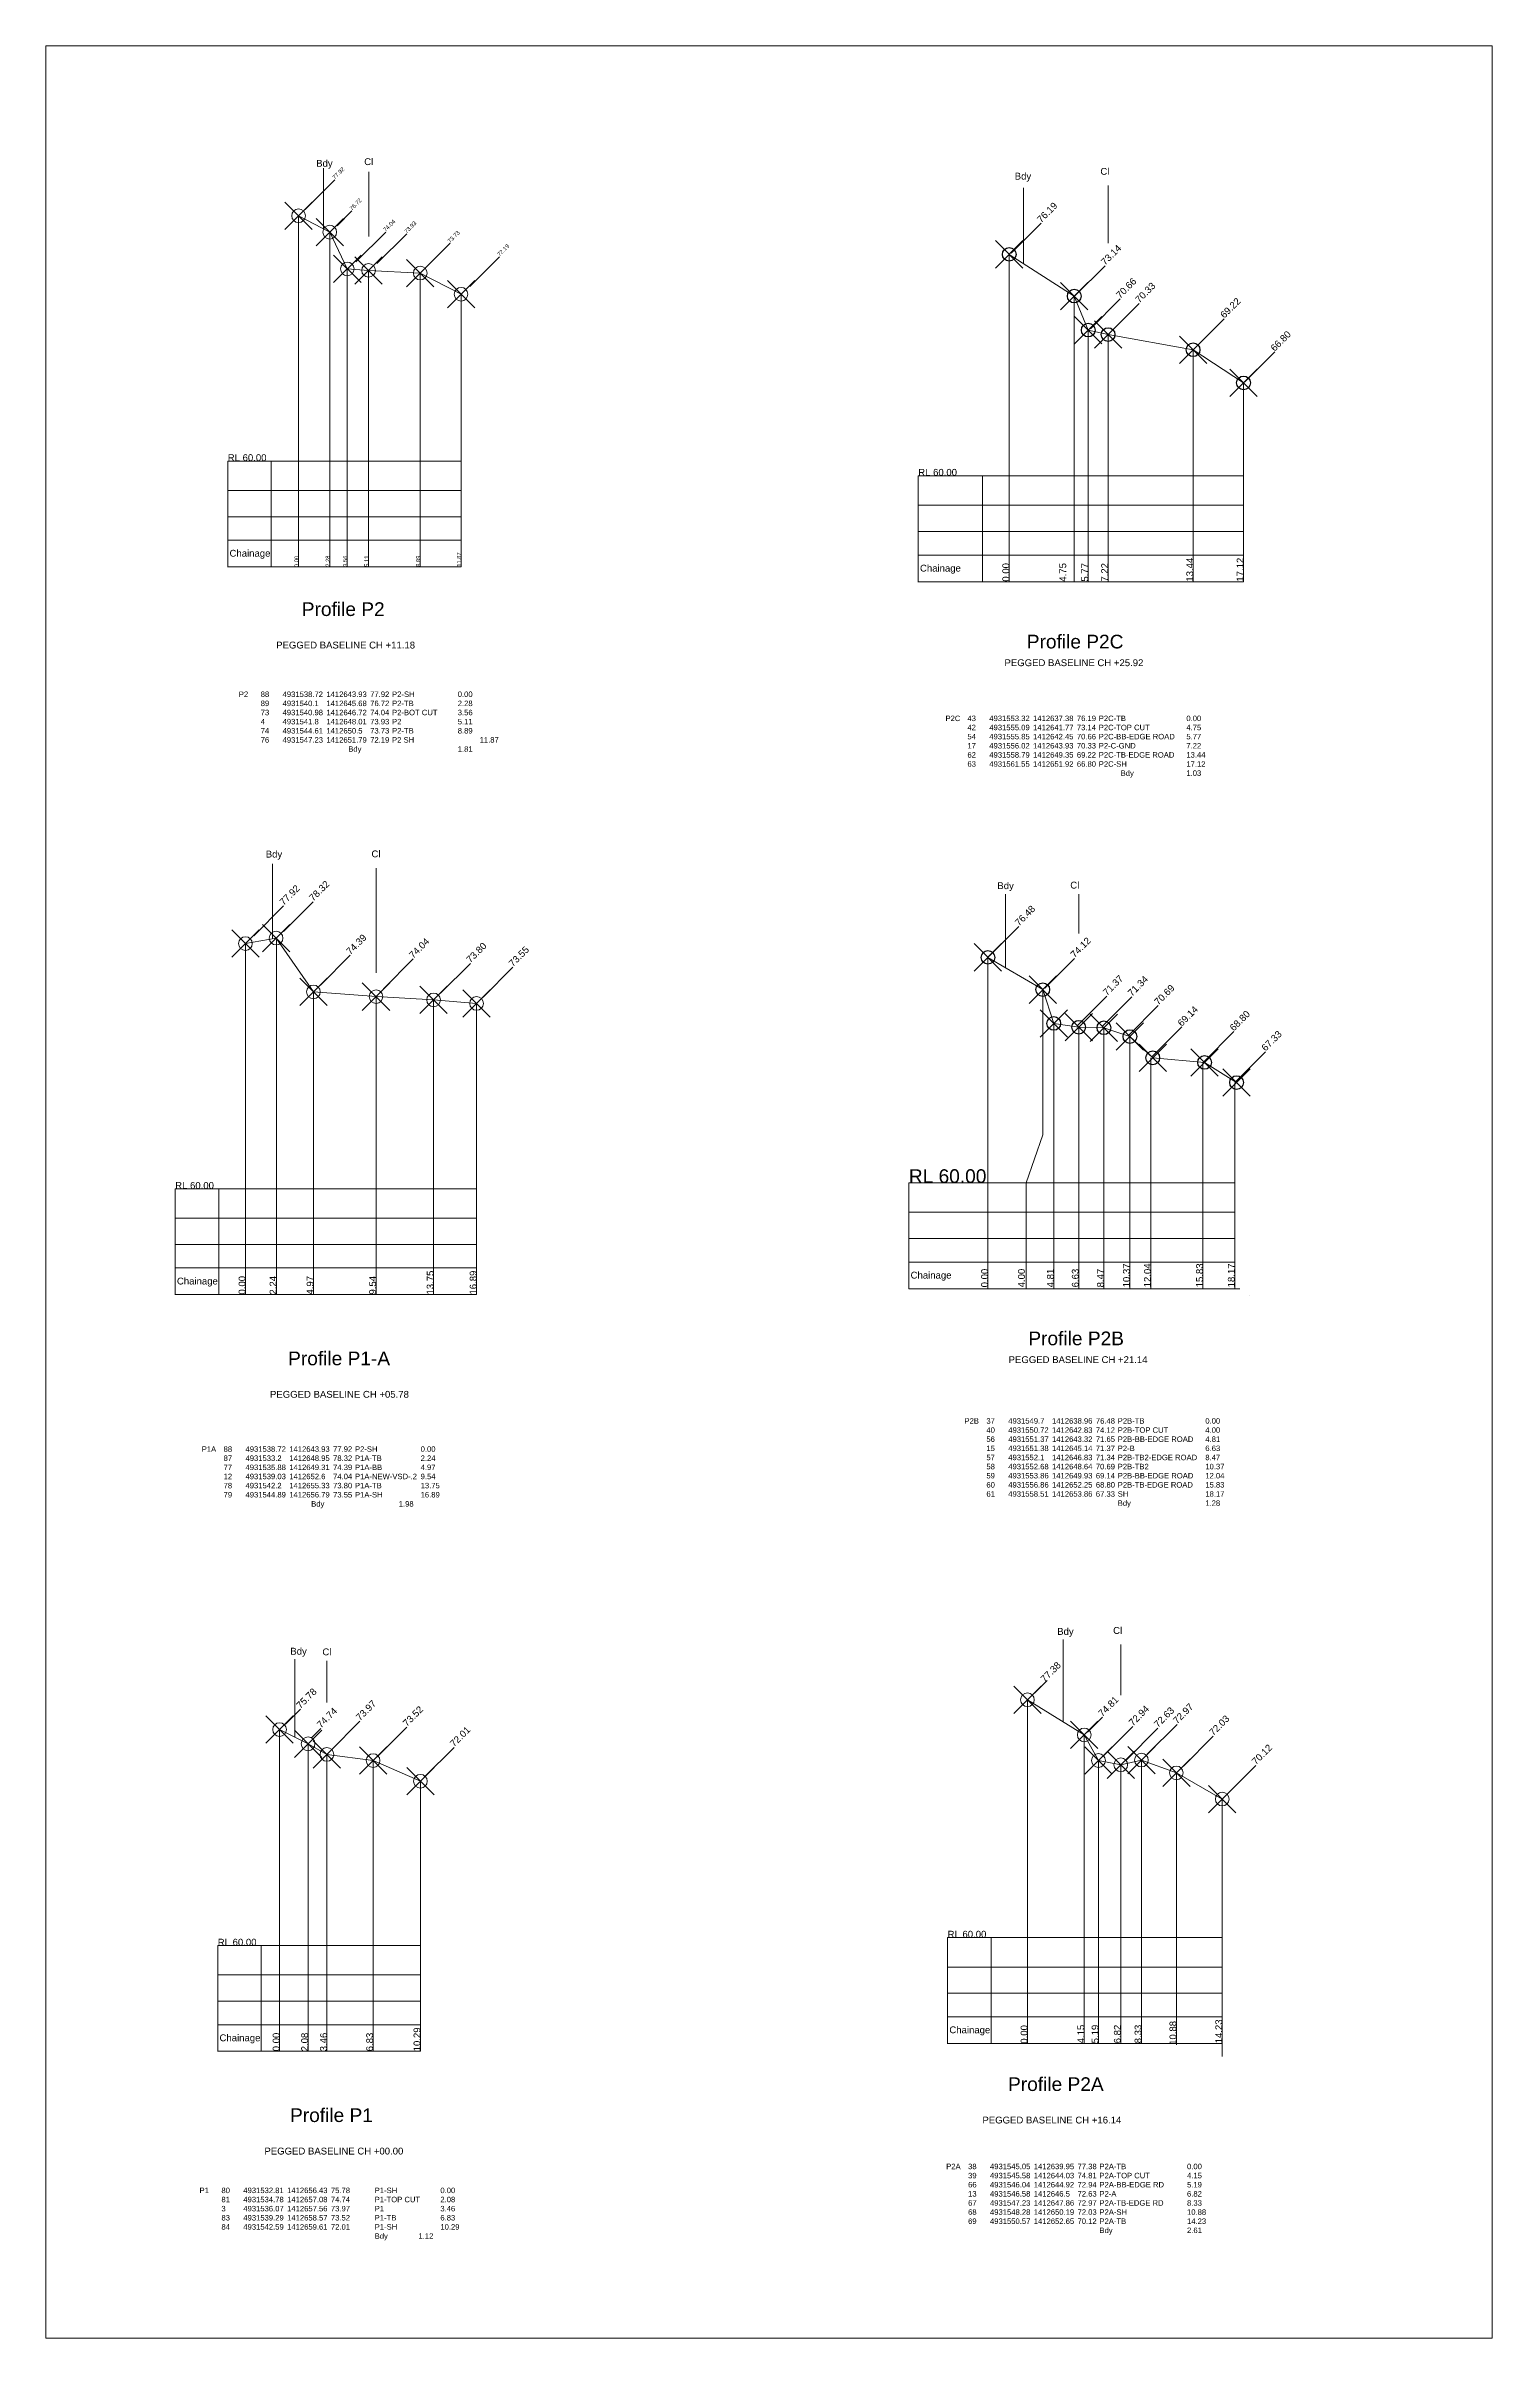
# Model space of a CAD drawing. Header units: millimetres. Extents: x -209310 to 697853, y 38321 to 580279.
# Drawn here: x 362163 to 415016, y 310492 to 394214 of the extents above; entities that cross this region are included whole.
import ezdxf

# ---------------------------------------------------------------- set-up
doc = ezdxf.new("R2010")
doc.units = ezdxf.units.MM
doc.header["$PDMODE"] = 35
doc.header["$PDSIZE"] = 500
doc.styles.get("Standard").update_dxf_attribs({"font": 'arial.ttf'})

msp = doc.modelspace()

# ---------------------------------------------------------------- texts
at = {"lineweight": 0}
for s, p in [('Bdy', (372042.609, 389799.472)), ('Cl', (373797.905, 389859.427)), ('Bdy', (397568.889, 389329.47)), ('Cl', (400699.679, 389505.45)), ('RL 60.00', (368810.798, 379049.498)), ('Chainage', (368875.534, 375557.107)), ('Chainage', (394106.949, 375012.383)), ('Bdy', (370199.983, 364568.524)), ('Cl', (374062.872, 364576.663)), ('Bdy', (396933.663, 363415.892)), ('Cl', (399599.257, 363435.019)), ('RL 60.00', (366889.608, 352467.673)), ('Chainage', (366954.344, 348975.283)), ('Chainage', (393763.957, 349191.081)), ('Bdy', (399120.707, 336178.74)), ('Cl', (401164.213, 336214.484)), ('Bdy', (371099.218, 335455.821)), ('Cl', (372269.218, 335431.966)), ('RL 60.00', (368445.511, 324828.24)), ('RL 60.00', (395115.639, 325119.599)), ('Chainage', (368510.247, 321335.85)), ('Chainage', (395180.376, 321627.209))]:
    msp.add_text(s, height=250, dxfattribs=at).set_placement(p)
for s, height, rotation, p in [('77.92', 150, 45, (372725.245, 389321.93)), ('76.72', 150, 45, (373349.882, 388186.684)), ('74.04', 150, 45, (374582.421, 387413.493)), ('73.93', 150, 45, (375350.513, 387350.158)), ('73.73', 150, 45, (376934.711, 387003.648)), ('72.19', 150, 45, (378746.238, 386513.708)), ('0.00', 150, 90, (371400.561, 375176.803)), ('2.28', 150, 90, (372540.561, 375189.104)), ('3.56', 150, 90, (373180.561, 375189.104)), ('5.11', 150, 90, (373955.561, 375189.104)), ('8.89', 150, 90, (375845.561, 375189.104)), ('11.87', 150, 90, (377335.561, 375189.104)), ('77.92', 250, 45, (370852.802, 362800.554)), ('78.32', 250, 45, (371933.546, 362955.509)), ('74.39', 250, 45, (373290.182, 361000.535)), ('74.04', 250, 45, (375586.419, 360864.312)), ('73.80', 250, 45, (377677.788, 360699.966)), ('73.55', 250, 45, (379229.366, 360561.127)), ('0.00', 250, 90, (369459.01, 348607.279)), ('2.24', 250, 90, (370590.578, 348607.279)), ('4.97', 250, 90, (371944.01, 348607.279)), ('9.54', 250, 90, (374229.01, 348607.279)), ('13.75', 250, 90, (376334.01, 348607.279)), ('16.89', 250, 90, (377904.01, 348607.279)), ('77.38', 250, 45, (398662.127, 334426.536)), ('75.78', 250, 45, (371466.196, 333462.055)), ('74.74', 250, 45, (372216.017, 332754.855)), ('73.97', 250, 45, (373643.353, 333021.238)), ('73.52', 250, 45, (375358.556, 332811.538)), ('74.81', 250, 45, (400770.817, 333168.704)), ('72.94', 250, 45, (401887.082, 332833.464)), ('72.63', 250, 45, (402803.868, 332774.422)), ('72.97', 250, 45, (403501.548, 332909.445)), ('72.03', 250, 45, (404822.633, 332474.983)), ('72.01', 250, 45, (377081.753, 332066.096)), ('70.12', 250, 45, (406383.176, 331412.871)), ('0.00', 250, 90, (370705.356, 320967.847)), ('2.08', 250, 90, (371745.356, 320967.847)), ('3.46', 250, 90, (372435.356, 320967.847)), ('6.83', 250, 90, (374120.356, 320967.847)), ('10.29', 250, 90, (375850.356, 320967.847)), ('0.00', 250, 90, (398034.905, 321246.904)), ('4.15', 250, 90, (400109.905, 321259.206)), ('5.19', 250, 90, (400629.905, 321259.206)), ('6.82', 250, 90, (401443.405, 321259.206)), ('8.33', 250, 90, (402198.405, 321259.206)), ('10.88', 250, 90, (403474.905, 321203.303)), ('14.23', 250, 90, (405149.905, 321259.206))]:
    msp.add_text(s, height=height, rotation=rotation, dxfattribs=at).set_placement(p)
for s, rotation, p in [('76.19', 45, (398533.643, 387732.844)), ('73.14', 45, (400868.526, 386182.503)), ('70.66', 45, (401421.095, 384969.32)), ('70.33', 45, (402119.812, 384806.759)), ('69.22', 45, (405228.158, 384245.389)), ('66.80', 45, (407068.056, 383036.134)), ('0.00', 90, (397368.871, 374644.947)), ('4.75', 90, (399448.891, 374644.947)), ('5.77', 90, (400253.871, 374644.947)), ('7.22', 90, (400978.871, 374644.947)), ('13.44', 90, (404088.871, 374644.947)), ('17.12', 90, (405928.871, 374644.947)), ('76.48', 45, (397723.217, 362051.748)), ('74.12', 45, (399758.393, 360886.975)), ('71.37', 45, (400938.655, 359506.968)), ('71.34', 45, (401849.512, 359482.421)), ('70.69', 45, (402816.45, 359159.607)), ('69.14', 45, (403671.059, 358380.483)), ('68.80', 45, (405574.862, 358211.622)), ('67.33', 45, (406735.372, 357476.841)), ('0.00', 90, (396591.165, 348870.306)), ('4.00', 90, (397939.456, 348870.306)), ('4.81', 90, (398996.165, 348870.306)), ('6.63', 90, (399906.165, 348870.306)), ('8.47', 90, (400826.165, 348870.306)), ('10.37', 90, (401776.165, 348870.306)), ('12.04', 90, (402543.165, 348870.306)), ('15.83', 90, (404447.665, 348870.306)), ('18.17', 90, (405607.665, 348870.306))]:
    msp.add_text(s, height=250, rotation=rotation).set_placement(p)
for height, p in [(250, (394042.212, 378513.3)), (500, (393699.22, 352683.471))]:
    msp.add_text('RL 60.00', height=height).set_placement(p)
at = {"lineweight": 0, "attachment_point": 1}
for s, insert, char_height, width in [('Profile P2', (371517.325, 373890.611), 500, 4372.30069), ('PEGGED BASELINE CH +11.18', (370580.599, 372453.801), 250, 6747.47399), ('PEGGED BASELINE CH +25.92', (397194.554, 371808.817), 250, 6747.47399), ('Profile P1-A', (371017.236, 346525.511), 500, 4372.30069), ('PEGGED BASELINE CH +21.14', (397345.896, 346354.767), 250, 6747.47399), ('PEGGED BASELINE CH +05.78', (370355.311, 345088.702), 250, 6747.47399), ('P1A^I88^I4931538.72^I1412643.93^I77.92 ^IP2-SH^I^I0.00 \\P^I87^I4931533.2^I1412648.95^I78.32 ^IP1A-TB^I^I2.24 \\P^I77^I4931535.88^I1412649.31^I74.39 ^IP1A-BB^I^I4.97 \\P^I12^I4931539.03^I1412652.6^I74.04 ^IP1A-NEW-VSD-.2^I9.54\\P^I78^I4931542.2^I1412655.33^I73.80 ^IP1A-TB^I^I13.75 \\P^I79^I4931544.89^I1412656.79^I73.55 ^IP1A-SH^I^I16.89 \\P^I^I^I^I^IBdy^I^I^I^I1.98 ', (367859.999, 343063.895), 200, 9006.96027), ('Profile P2A', (397325.214, 320019.188), 500, 4372.30069), ('Profile P1', (371088.508, 318886.078), 500, 4372.30069), ('PEGGED BASELINE CH +16.14', (396388.488, 318582.379), 250, 6747.47399), ('PEGGED BASELINE CH +00.00', (370151.781, 317449.269), 250, 6747.47399), ('P1^I80^I4931532.81 ^I1412656.43 ^I75.78 ^I^IP1-SH^I^I0.00 \\P^I81^I4931534.78 ^I1412657.08 ^I74.74 ^I^IP1-TOP CUT^I2.08 \\P^I3^I4931536.07 ^I1412657.56 ^I73.97 ^I^IP1^I^I^I3.46 \\P^I83^I4931539.29 ^I1412658.57 ^I73.52 ^I^IP1-TB^I^I^I6.83 \\P^I84^I4931542.59 ^I1412659.61 ^I72.01 ^I^IP1-SH^I^I10.29 \\P^I^I^I^I^I^I ^I^IBdy^I^I1.12 ', (367780.483, 315989.16), 200, 13557.02574)]:
    msp.add_mtext(s, dxfattribs=dict(at, insert=insert, char_height=char_height, width=width))
at = {"char_height": 500, "width": 4372.30069, "attachment_point": 1}
for s, insert in [('Profile P2C', (398010.273, 372705.052)), ('Profile P2B', (398066.545, 347256.917))]:
    msp.add_mtext(s, dxfattribs=dict(at, insert=insert))
at = {"color": 7, "lineweight": 0, "char_height": 200, "attachment_point": 1}
for s, insert, width in [('P2^I88^I4931538.72^I1412643.93^I77.92 ^IP2-SH^I^I0.00 \\P^I89^I4931540.1^I1412645.68^I76.72 ^IP2-TB^I^I^I2.28 \\P^I73^I4931540.98^I1412646.72^I74.04 ^IP2-BOT CUT^I3.56 \\P^I4^I4931541.8^I1412648.01^I73.93 ^IP2^I^I^I5.11 \\P^I74^I4931544.61^I1412650.5^I73.73 ^IP2-TB^I^I^I8.89 \\P^I76^I4931547.23^I1412651.79^I72.19 ^IP2 SH^I^I^I11.87\\P^I^I^I^I^IBdy^I^I^I^I^I1.81 ', (369215.626, 370632.73), 14706.59918), ('P2A^I38^I4931545.05^I1412639.95^I77.38 ^IP2A-TB^I^I^I0.00 \\P^I39^I4931545.58^I1412644.03^I74.81 ^IP2A-TOP CUT^I^I4.15 \\P^I66^I4931546.04^I1412644.92^I72.94 ^IP2A-BB-EDGE RD^I^I5.19 \\P^I13^I4931546.58^I1412646.5^I72.63 ^IP2-A^I^I^I^I6.82 \\P^I67^I4931547.23^I1412647.86^I72.97 ^IP2A-TB-EDGE RD^I^I8.33 \\P^I68^I4931548.28^I1412650.19^I72.03 ^IP2A-SH^I^I^I10.88 \\P^I69^I4931550.57^I1412652.65^I70.12 ^IP2A-TB^I^I^I14.23 \\P^I^I^I^I^I^I^IBdy^I^I^I^I2.61 ', (395064.664, 316863.248), 13483.94041)]:
    msp.add_mtext(s, dxfattribs=dict(at, insert=insert, width=width))
at = {"color": 1, "char_height": 200, "attachment_point": 1}
for s, insert, width in [('{\\C256;P2C^I43^I4931553.32^I1412637.38^I76.19 ^IP2C-TB^I^I^I0.00\\P^I42^I4931555.09^I1412641.77^I73.14 ^IP2C-TOP CUT^I^I4.75\\P^I54^I4931555.85^I1412642.45^I70.66 ^IP2C-BB-EDGE ROAD^I5.77 \\P^I17^I4931556.02^I1412643.93^I70.33 ^IP2-C-GND^I^I^I7.22 \\P^I62^I4931558.79^I1412649.35^I69.22 ^IP2C-TB-EDGE ROAD^I13.44\\P^I63^I4931561.55^I1412651.92^I66.80 ^IP2C-SH^I^I^I17.12\\P^I^I^I^I^I^I^I^IBdy^I^I^I1.03}', (395039.982, 369752.14), 13070.50989), ('{\\C256;P2B^I37^I4931549.7^I1412638.96^I76.48 ^IP2B-TB^I^I^I0.00\\P^I40^I4931550.72^I1412642.83^I74.12 ^IP2B-TOP CUT^I^I4.00\\P^I56^I4931551.37^I1412643.32^I71.65 ^IP2B-BB-EDGE ROAD^I4.81\\P^I15^I4931551.38^I1412645.14^I71.37 ^IP2-B^I^I^I^I6.63\\P^I57^I4931552.1^I1412646.83^I71.34 ^IP2B-TB2-EDGE ROAD^I8.47\\P^I58^I4931552.68^I1412648.64^I70.69 ^IP2B-TB2^I^I^I10.37\\P^I59^I4931553.86^I1412649.93^I69.14 ^IP2B-BB-EDGE ROAD^I12.04\\P^I60^I4931556.86^I1412652.25^I68.80 ^IP2B-TB-EDGE ROAD^I15.83\\P^I61^I4931558.51^I1412653.86^I67.33 ^ISH^I^I^I^I18.17\\P^I^I^I^I^I^I^IBdy^I^I^I^I1.28}', (395732.975, 344091.958), 10370.35575)]:
    msp.add_mtext(s, dxfattribs=dict(at, insert=insert, width=width))

# ---------------------------------------------------------------- linework, layer by layer
at = {"lineweight": 0}
for p, q in [((371636.095, 388232.779), (372725.245, 389321.93)), ((372305.561, 389748.645), (372305.561, 387534.251)), ((373962.812, 389614.051), (373962.812, 387255.705)), ((397883.871, 389032.083), (397883.871, 386271.525)), ((400978.871, 389114.207), (400978.871, 387012.54)), ((371400.561, 388009.498), (371400.561, 375176.803)), ((372805.307, 387642.109), (373349.882, 388186.684)), ((397444.493, 386643.694), (398533.643, 387732.844)), ((372540.561, 387409.498), (372540.561, 375189.104)), ((373493.27, 386324.342), (374582.421, 387413.493)), ((374261.362, 386261.008), (375350.513, 387350.158)), ((375845.561, 385914.498), (376934.711, 387003.648)), ((373180.561, 386069.498), (373180.561, 375189.104)), ((373955.561, 386014.498), (373955.561, 375189.104)), ((377657.087, 385424.558), (378746.238, 386513.708)), ((399779.375, 385093.352), (400868.526, 386182.503)), ((375845.561, 385914.498), (375845.561, 375189.104)), ((377335.561, 385144.498), (377335.561, 375189.104)), ((400331.945, 383880.17), (401421.095, 384969.32)), ((401030.662, 383717.609), (402119.812, 384806.759)), ((404139.008, 383156.238), (405228.158, 384245.389)), ((405978.906, 381946.983), (407068.056, 383036.134)), ((368810.798, 379049.498), (368810.798, 375176.803)), ((370401.838, 379049.498), (370401.838, 375176.803)), ((394042.212, 378504.773), (394042.212, 374632.078)), ((396392.859, 378504.773), (396392.859, 374644.38)), ((368810.798, 377977.256), (377335.561, 377977.256)), ((368810.798, 377017.512), (377335.561, 377017.512)), ((394042.212, 377432.532), (405928.871, 377432.532)), ((368810.798, 376160.895), (377335.561, 376160.895)), ((394042.212, 376472.788), (405928.871, 376472.788)), ((368810.798, 375189.104), (377335.561, 375189.104)), ((394042.212, 375616.17), (405928.871, 375616.17)), ((394042.212, 374644.38), (405928.871, 374644.38)), ((374229.01, 364175.488), (374229.01, 360357.416)), ((369763.652, 361711.404), (370852.802, 362800.554)), ((370844.395, 361866.359), (371933.546, 362955.509)), ((397231.165, 363232.787), (397231.165, 360548.082)), ((399906.165, 363233.48), (399906.165, 361789.112)), ((396634.067, 360962.598), (397723.217, 362051.748)), ((369459.01, 361427.673), (369459.01, 348607.279)), ((370590.578, 361562.892), (370590.578, 348607.279)), ((372201.032, 359911.385), (373290.182, 361000.535)), ((374497.268, 359775.162), (375586.419, 360864.312)), ((398669.242, 359797.825), (399758.393, 360886.975)), ((376588.638, 359610.815), (377677.788, 360699.966)), ((378140.216, 359471.977), (379229.366, 360561.127)), ((371944.01, 359662.673), (371944.01, 348607.279)), ((374229.01, 359487.673), (374229.01, 348607.279)), ((376334.01, 359367.673), (376334.01, 348607.279)), ((377904.01, 359242.673), (377904.01, 348607.279)), ((399849.504, 358417.818), (400938.655, 359506.968)), ((400760.362, 358393.271), (401849.512, 359482.421)), ((398996.165, 358508.471), (398996.165, 348810.777)), ((399906.165, 358368.471), (399906.165, 348810.777)), ((400826.165, 358353.471), (400826.165, 348810.777)), ((401727.3, 358070.456), (402816.45, 359159.607)), ((402581.909, 357291.333), (403671.059, 358380.483)), ((401776.165, 358028.471), (401776.165, 348810.777)), ((404485.712, 357122.471), (405574.862, 358211.622)), ((405646.222, 356387.69), (406735.372, 357476.841)), ((393699.22, 352683.471), (393699.22, 348810.777)), ((366889.608, 352467.673), (366889.608, 348594.978)), ((368480.648, 352467.673), (368480.648, 348594.978)), ((366889.608, 351395.431), (377904.01, 351395.431)), ((393699.22, 351611.23), (405607.665, 351611.23)), ((366889.608, 350435.687), (377904.01, 350435.687)), ((393699.22, 350651.486), (405607.665, 350651.486)), ((366889.608, 349579.07), (377904.01, 349579.07)), ((393699.22, 349794.869), (405607.665, 349794.869)), ((366889.608, 348607.279), (377904.01, 348607.279)), ((393699.22, 348810.777), (405797.777, 348810.777)), ((399339.905, 336007.729), (399339.905, 333006.384)), ((401443.405, 335823.242), (401443.405, 333979.338)), ((371265.356, 335286.215), (371265.356, 332438.24)), ((372435.356, 335227.989), (372435.356, 333708.793)), ((398292.045, 334054.421), (398749.033, 334513.919)), ((370921.621, 332917.48), (371466.196, 333462.055)), ((398034.905, 333809.599), (398034.905, 321246.904)), ((371862.372, 332401.21), (372216.017, 332754.855)), ((372554.203, 331932.087), (373643.353, 333021.238)), ((374269.406, 331722.388), (375358.556, 332811.538)), ((400109.905, 332524.599), (400109.905, 321259.206)), ((400226.242, 332624.129), (400770.817, 333168.704)), ((400797.931, 331744.314), (401887.082, 332833.464)), ((401631.941, 331589.108), (402803.868, 332774.422)), ((402412.398, 331820.294), (403501.548, 332909.445)), ((403733.482, 331385.832), (404822.633, 332474.983)), ((375992.603, 330976.945), (377081.753, 332066.096)), ((400629.905, 331589.599), (400629.905, 321259.206)), ((402198.405, 331604.599), (402198.405, 321259.206)), ((401443.405, 331434.599), (401443.405, 321259.206)), ((403474.905, 331134.599), (403474.905, 321203.303)), ((405294.026, 330323.721), (406383.176, 331412.871)), ((405149.905, 330179.599), (405149.905, 320775.136)), ((395115.639, 325119.599), (395115.639, 321246.904)), ((396706.679, 325119.599), (396706.679, 321246.904)), ((368445.511, 324828.24), (368445.511, 320955.545)), ((370036.551, 324828.24), (370036.551, 320955.545)), ((395115.639, 324047.357), (405149.905, 324047.357)), ((368445.511, 323755.998), (375850.356, 323755.998)), ((368445.511, 322796.254), (375850.356, 322796.254)), ((395115.639, 323087.613), (405149.905, 323087.613)), ((368445.511, 321939.637), (375850.356, 321939.637)), ((395115.639, 322230.996), (405149.905, 322230.996)), ((368445.511, 320967.847), (375850.356, 320967.847)), ((395115.639, 321259.206), (405149.905, 321259.206))]:
    msp.add_line(p, q, dxfattribs=at)
at = {"color": 7, "lineweight": 0}
for p, q in [((397368.871, 386599.773), (397368.871, 374644.38)), ((399743.871, 385074.773), (399743.871, 374644.38)), ((400253.871, 383834.773), (400253.871, 374644.38)), ((400253.871, 383834.773), (400978.871, 383669.773)), ((400978.871, 383669.773), (400978.871, 374644.38)), ((404088.871, 383114.773), (404088.871, 374644.38)), ((405928.871, 381904.773), (405928.871, 374644.38)), ((377335.561, 379049.498), (368810.798, 379049.498)), ((394042.212, 378504.773), (405928.871, 378504.773)), ((401447.057, 378504.773), (394042.212, 378504.773)), ((370449.01, 364336.735), (370449.01, 361604.459)), ((396591.165, 360923.471), (396591.165, 348810.777)), ((402543.165, 357253.471), (402543.165, 348810.777)), ((404447.665, 357083.471), (404447.665, 348810.777)), ((405607.665, 356348.471), (405607.665, 348810.777)), ((405607.665, 352683.471), (393699.22, 352683.471)), ((401104.065, 352683.471), (393699.22, 352683.471)), ((377904.01, 352467.673), (366889.608, 352467.673)), ((406159.94, 348587.05), (406159.94, 348587.05)), ((405149.905, 325119.599), (395115.639, 325119.599)), ((375850.356, 324828.24), (368445.511, 324828.24))]:
    msp.add_line(p, q, dxfattribs=at)
at = {"color": 1, "lineweight": 0}
for p, q in [((397368.871, 386599.773), (399743.871, 385074.773)), ((399743.871, 385074.773), (400253.871, 383834.773)), ((400978.871, 383669.773), (404088.871, 383114.773)), ((404088.871, 383114.773), (405928.871, 381904.773))]:
    msp.add_line(p, q, dxfattribs=at)
at = {"lineweight": 0}
msp.add_lwpolyline([(362163.45, 394214.441), (415015.714, 394214.441), (415015.714, 310491.785), (362163.45, 310491.785)], close=True, dxfattribs=at)
at = {"color": 1, "lineweight": 0}
for points in [[(371400.561, 388009.498), (372540.561, 387409.498), (373180.561, 386069.498), (373955.561, 386014.498), (375845.561, 385914.498), (377335.561, 385144.498)], [(369459.01, 361427.673), (370579.01, 361627.673), (371944.01, 359662.673), (374229.01, 359487.673), (376334.01, 359367.673), (377904.01, 359242.673)], [(396591.165, 360923.471), (398591.165, 359743.471), (398996.165, 358508.471), (399906.165, 358368.471), (400826.165, 358353.471), (401776.165, 358028.471), (402611.165, 357253.471), (404506.165, 357083.471), (405676.165, 356348.471)], [(398034.905, 333809.599), (400109.905, 332524.599), (400629.905, 331589.599), (401443.405, 331434.599), (402198.405, 331604.599), (403474.905, 331134.599), (405149.905, 330179.599)], [(370705.356, 332718.24), (371745.356, 332198.24), (372435.356, 331813.24), (374120.356, 331588.24), (375850.356, 330833.24)]]:
    msp.add_lwpolyline(points, dxfattribs=at)
at = {"lineweight": 0}
for points in [[(398591.165, 359743.471), (398591.165, 354443.936), (397981.585, 352683.471), (397981.585, 348810.777)], [(370705.356, 332718.24), (370705.356, 320967.847)], [(371745.356, 332198.24), (371745.356, 320967.847)], [(372435.356, 331813.24), (372435.356, 320967.847)], [(374120.356, 331588.24), (374120.356, 320967.847)], [(375850.356, 330833.24), (375850.356, 320967.847)]]:
    msp.add_lwpolyline(points, dxfattribs=at)
at = {"color": 7, "lineweight": 0}
for p in [(371400.561, 388009.498), (372540.561, 387409.498), (373180.561, 386069.498), (373955.561, 386014.498), (375845.561, 385914.498), (377335.561, 385144.498), (369459.01, 361427.673), (370579.01, 361627.673), (371944.01, 359662.673), (374229.01, 359487.673), (376334.01, 359367.673), (377904.01, 359242.673), (398034.905, 333809.599), (370705.356, 332718.24), (371745.356, 332198.24), (400109.905, 332524.599), (372435.356, 331813.24), (374120.356, 331588.24), (400629.905, 331589.599), (401443.405, 331434.599), (402198.405, 331604.599), (403474.905, 331134.599), (375850.356, 330833.24), (405149.905, 330179.599)]:
    msp.add_point(p, dxfattribs=at)
at = {"color": 7}
for p in [(397368.871, 386599.773), (399743.871, 385074.773), (400253.871, 383834.773), (400978.871, 383669.773), (404088.871, 383114.773), (405928.871, 381904.773), (396591.165, 360923.471), (396591.165, 360923.471), (398591.165, 359743.471), (398591.165, 359743.471), (398996.165, 358508.471), (399906.165, 358368.471), (400826.165, 358353.471), (401776.165, 358028.471), (402611.165, 357253.471), (404506.165, 357083.471), (405676.165, 356348.471)]:
    msp.add_point(p, dxfattribs=at)

msp.set_redraw_order([(e.dxf.handle, doc.entitydb.next_handle()) for e in msp.query("TEXT MTEXT ATTDEF DIMENSION ARC_DIMENSION")])  # texts and dimensions are drawn at this point

doc.saveas('drawing.dxf')
